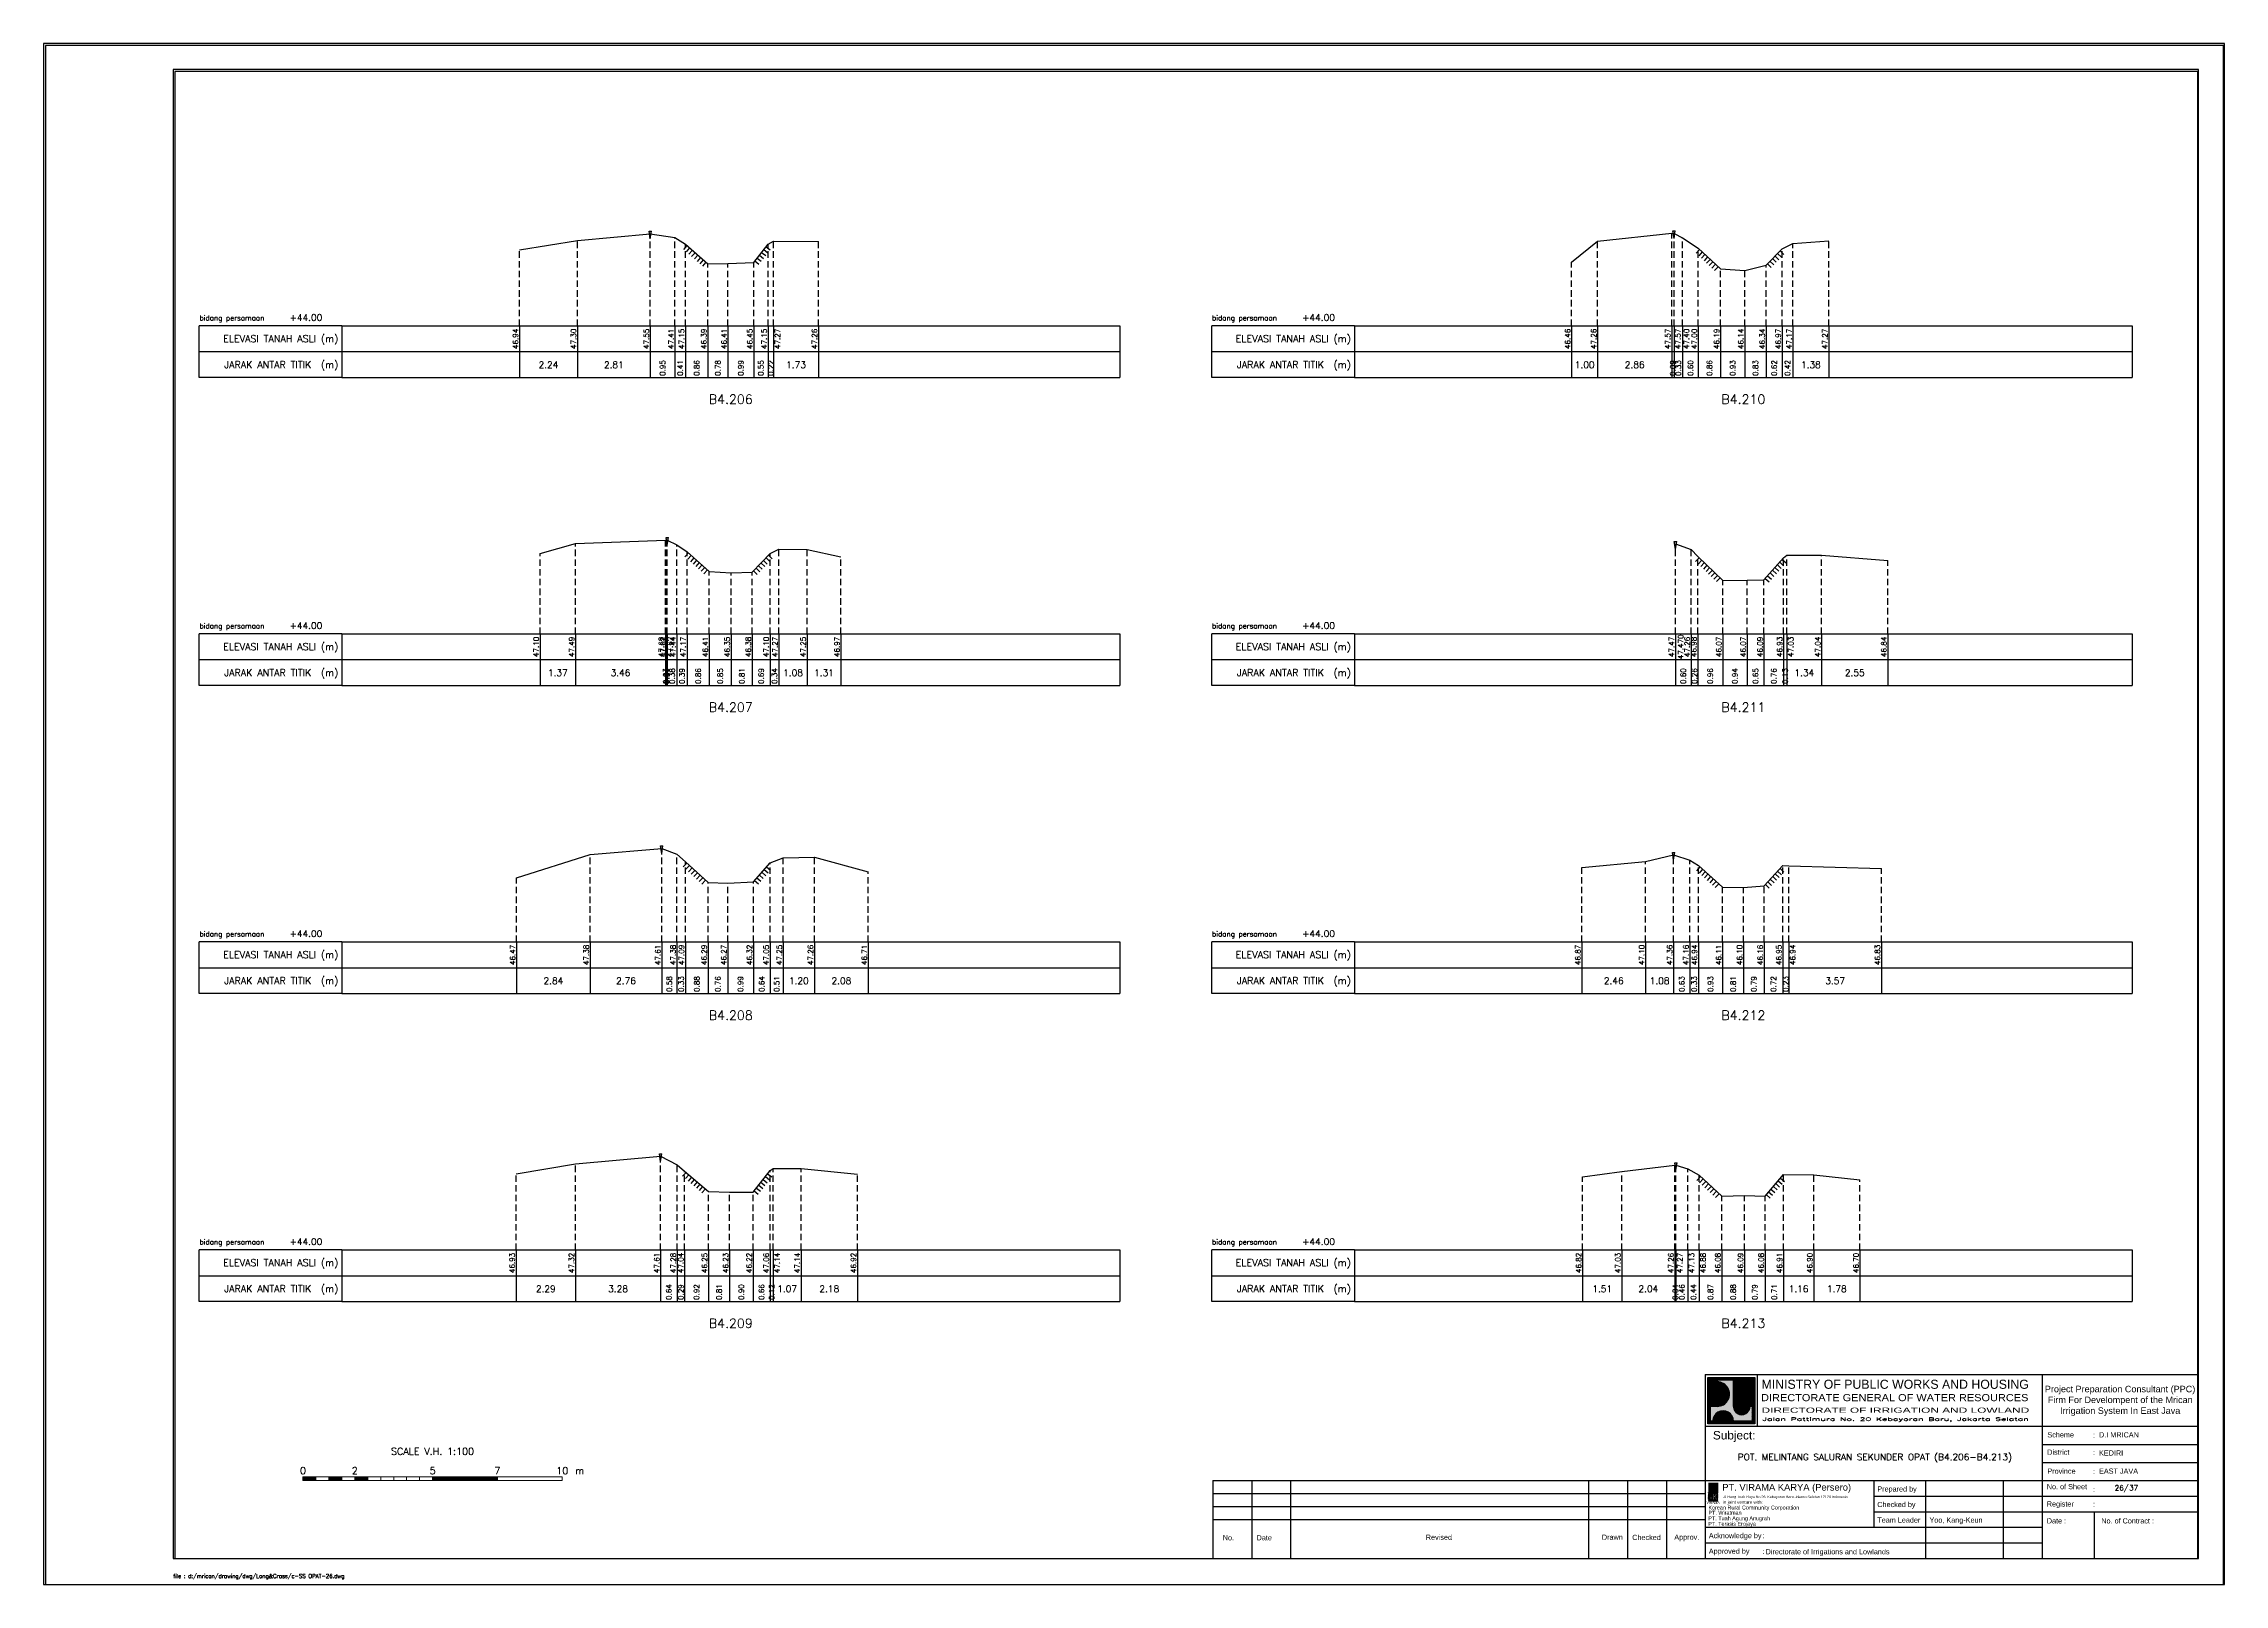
# Model space of a CAD drawing. Header units: inches. Extents: x -11 to 3175, y -842 to -783.
# Drawn here: x 2145 to 2229.1, y -842 to -782.6 of the extents above; entities that cross this region are included whole.
import ezdxf
from ezdxf.enums import TextEntityAlignment as Align

# ---------------------------------------------------------------- set-up
doc = ezdxf.new("R2010")
doc.units = ezdxf.units.IN
doc.header["$MEASUREMENT"] = 0
doc.linetypes.add('DASHED2', pattern=[0.375, 0.25, -0.125])
doc.layers.add('KOP', color=7, linetype='Continuous')
doc.layers.add('pelengkap', color=7, linetype='Continuous')
doc.styles.add('ARIAL', font='arial.ttf')
doc.styles.add('battang01', font='arial.ttf')
doc.styles.add('L100', font='simplex.shx', dxfattribs={"height": 0.254})
doc.styles.add('L140', font='simplex.shx', dxfattribs={"height": 0.356})
doc.styles.add('L60', font='simplex.shx', dxfattribs={"height": 0.152})
doc.styles.add('L80', font='simplex.shx', dxfattribs={"height": 0.203})
doc.styles.add('ROMANS-N', font='ROMANS.SHX', dxfattribs={"width": 0.8})
doc.styles.add('SONDU', font='arial.ttf')
doc.styles.get("Standard").update_dxf_attribs({"font": 'simplex.shx'})
doc.styles.add('STYLE1', font='arial.ttf', dxfattribs={"height": 0.2})
pattern_1 = [(45, (0, 0), (-0.08838834764831843, 0.08838834764831845), [])]

# ---------------------------------------------------------------- blocks, each defined once
blk = doc.blocks.new('kop')
at = {"layer": 'KOP'}
h = blk.add_hatch(color=3, dxfattribs=at)
h.paths.add_polyline_path([(609.8653532927285, 69.7965174242664), (591.8076082223538, 69.7965174242664), (591.8076082223538, 51.90947071793616), (609.8653532927285, 51.90947071793616)])
h.paths.add_polyline_path([(592.1020534932645, 52.24844148547069), (592.1020534932645, 69.50460869670152), (609.5341911203627, 69.50460869670152), (609.5341911203627, 52.24844148547069)], flags=16)
edge = h.paths.add_edge_path(flags=0)
edge.add_line((608.873529834174, 52.90910277674104), (601.6712012034158, 52.90910277674104))
edge.add_ellipse((597.6820295724688, 52.91975268540099), major_axis=(2.820780363398898, 2.820780363398898), ratio=0.9999999999999934, start_angle=314.8470375744171, end_angle=495.1529624255826)
edge.add_line((593.6928579415221, 52.90910277674104), (592.7627147794652, 52.90910277674104))
edge.add_line((592.7627147794651, 52.90910277674104), (592.7627147794651, 58.62619728620361))
edge.add_line((592.7627147794651, 58.62619728620368), (595.428986556629, 58.62619728620368))
edge.add_ellipse((595.4289865566291, 63.36824099147847), major_axis=(-3.353131261170752, 3.353131261170752), ratio=0.9999999999999983, start_angle=134.9999999999999, end_angle=314.9999999999999)
edge.add_line((595.4289865566291, 68.11028469675327), (595.4289865566291, 68.84394741944757))
edge.add_line((595.4289865566291, 68.84394741944752), (601.6547436091821, 68.84394741944752))
edge.add_line((601.6547436091821, 68.84394741944752), (601.6547436091821, 58.59413430307072))
edge.add_ellipse((604.8563547331537, 58.62619728605213), major_axis=(2.263994459030571, 2.263994459030571), ratio=0.9999999999991376, start_angle=135.5737774266452, end_angle=315.0000000026869)
edge.add_line((608.0581264027169, 58.62619728620368), (608.873529834174, 58.62619728620368))
edge.add_line((608.873529834174, 58.62619728620368), (608.873529834174, 52.9091027767411))
h = blk.add_hatch(dxfattribs=at)
h.set_pattern_fill('ANSI31', color=21)
h.set_pattern_definition(pattern_1)
h.paths.add_polyline_path([(609.5341911203627, 69.50460869670152), (592.1020534932645, 69.50460869670152), (592.1020534932645, 52.24844148547069), (609.5341911203627, 52.24844148547069)])
edge = h.paths.add_edge_path(flags=16)
edge.add_line((608.0581264038578, 58.62619728331649), (608.873529834174, 58.62619728331649))
edge.add_line((608.873529834174, 58.62619728331649), (608.873529834174, 52.90910277674104))
edge.add_line((608.873529834174, 52.90910277674104), (601.6712012043477, 52.90910277674104))
edge.add_ellipse((597.6820295732255, 52.91975268530538), major_axis=(-2.820780363950464, 2.820780363950464), ratio=0.9999999999999999, start_angle=224.8470375717975, end_angle=405.1529624282025)
edge.add_line((593.6928579421033, 52.90910277674104), (592.7627147794651, 52.90910277674104))
edge.add_line((592.7627147794651, 52.90910277674104), (592.7627147794651, 58.62619728331649))
edge.add_line((592.7627147794651, 58.62619728331649), (595.4289865705781, 58.62619728331649))
edge.add_ellipse((595.4289865571182, 63.3682409894528), major_axis=(-3.353131262124677, 3.353131262124677), ratio=0.9999999999999912, start_angle=134.9999999999997, end_angle=314.9999999999998)
edge.add_line((595.4289865571182, 68.11028469676671), (595.4289865571182, 68.84394741944752))
edge.add_line((595.4289865571182, 68.84394741944752), (601.6547436095548, 68.84394741944752))
edge.add_line((601.6547436095548, 68.84394741944752), (601.6547436095548, 58.5941344047481))
edge.add_ellipse((604.8563547345466, 58.62619728331649), major_axis=(-2.263994459341034, 2.263994459341035), ratio=0.999999999999965, start_angle=45.57377555810933, end_angle=225.000000000001)
h = blk.add_hatch(color=3, dxfattribs=at)
edge = h.paths.add_edge_path()
edge.add_line((601.6547436091821, 68.84394741944752), (595.4289865566291, 68.84394741944752))
edge.add_line((595.4289865566291, 68.84394741944752), (595.4289865566291, 68.11028469675321))
edge.add_ellipse((595.4289865566291, 63.36824099147847), major_axis=(-3.353131261170759, 3.353131261170758), ratio=0.9999999999999979, start_angle=134.9999999999999, end_angle=314.99999999999994, ccw=False)
edge.add_line((595.4289865566291, 58.62619728620368), (592.7627147794652, 58.62619728620368))
edge.add_line((592.7627147794651, 58.62619728620368), (592.7627147794651, 52.9091027767411))
edge.add_line((592.7627147794651, 52.90910277674104), (593.692857941522, 52.90910277674104))
edge.add_ellipse((597.6820295724688, 52.91975268540099), major_axis=(-2.820780363398898, 2.820780363398898), ratio=0.9999999999999934, start_angle=-135.1529624255826, end_angle=45.15296242558293, ccw=False)
edge.add_line((601.6712012034156, 52.90910277674104), (608.8735298341738, 52.90910277674104))
edge.add_line((608.873529834174, 52.90910277674104), (608.873529834174, 58.62619728620361))
edge.add_line((608.873529834174, 58.62619728620368), (608.0581264027169, 58.62619728620368))
edge.add_ellipse((604.856354733136, 58.62619728987087), major_axis=(2.263994459042317, 2.263994459042318), ratio=0.9999999999997576, start_angle=134.426222510409, end_angle=314.999999934367, ccw=False)
edge.add_line((601.6547436091821, 58.65826027636805), (601.6547436091821, 68.8439474194476))
h = blk.add_hatch(dxfattribs=at)
h.set_pattern_fill('ANSI31', color=41)
h.set_pattern_definition(pattern_1)
h.paths.add_polyline_path([(595.5939701222399, 25.44229578518152), (591.9923714647559, 25.44229578518152), (591.9923714647559, 22.12011222587194), (595.5939701222399, 22.12011222587194)])
h.paths.add_polyline_path([(594.8290399212113, 23.80107538915849), (595.486404190889, 22.50553331270966), (594.9518442189607, 22.50553331270966), (594.3704352444638, 23.59173922572727), (594.3704352444638, 22.50553331270966), (593.8526512319377, 22.50553331270966), (593.8526512319377, 24.7253559070662), (593.2416323709347, 22.50553331270966), (592.8436656118323, 22.50553331270966), (592.1206616099082, 25.0450254569166), (592.6728596590955, 25.0450254569166), (593.0257276515837, 23.53939475651638), (593.4088768836065, 25.0450254569166), (594.3704352444638, 25.0450254569166), (594.3704352444638, 23.99209855350495), (594.8904903176194, 25.0450254569166), (595.4627761213299, 25.0450254569166)], flags=16)
at = {"color": 2}
blk.add_lwpolyline([(-49.29008735655361, -9.987386569675465), (790.6905617838997, -9.987386569675465), (790.6905617838997, 583.2926438577114), (-49.29008735655361, 583.2926438577114)], close=True, dxfattribs=at)
at = {"color": 6}
blk.add_lwpolyline([(0.6493091440684111, 0.0004927304488262507), (780.7026824837753, 0.0004927304488262507), (780.7026824837753, 573.3047645575871), (0.6493091440684111, 573.3047645575871)], close=True, dxfattribs=at)
at = {"layer": 'KOP', "color": 5}
for p, q in [((590.8030303217506, 70.96299432783698), (590.8030303217506, 29.98464833497903)), ((590.8030303217506, 70.96299432783698), (780.7026824837753, 70.96299432783698)), ((400.9033781597261, 29.98464833497903), (400.9033781597261, 0.0004927304488262507)), ((400.9033781597261, 29.98464833497903), (590.8030303217506, 29.98464833497903)), ((590.8030303217506, 29.98464833497903), (590.8030303217506, 0.0004927304488262507))]:
    blk.add_line(p, q, dxfattribs=at)
at = {"layer": 'KOP', "color": 3}
for p, q in [((591.8076082223538, 69.7965174242664), (609.8653532927285, 69.7965174242664)), ((591.8076082223538, 51.90947071793616), (591.8076082223538, 69.7965174242664)), ((592.1020534932645, 69.50460869670152), (609.5341911203627, 69.50460869670152)), ((592.1020534932645, 52.24844148547069), (592.1020534932645, 69.50460869670152)), ((595.4289865571182, 68.84394741502373), (595.4289865571182, 68.1102846954029)), ((595.4289865566291, 68.84394741944752), (601.6547436091821, 68.84394741944752)), ((601.6547436095548, 58.59413430414176), (601.6547436095548, 68.84394741502373)), ((609.5341911203627, 69.50460869670152), (609.5341911203627, 52.24844148547069)), ((609.8653532927285, 69.7965174242664), (609.8653532927285, 51.90947071793616)), ((609.8653532927285, 51.90947071793616), (591.8076082223538, 51.90947071793616)), ((609.5341911203627, 52.24844148547069), (592.1020534932645, 52.24844148547069)), ((592.7627147794651, 52.90910277674104), (592.7627147794651, 58.62619728620368)), ((595.4289865571182, 58.62619728331649), (592.7627147799426, 58.62619728331649)), ((593.6928579415221, 52.90910277674104), (592.7627147794651, 52.90910277674104)), ((608.873529834174, 52.90910277674104), (601.6712012034156, 52.90910277674104)), ((608.8735298352565, 58.62619728331649), (608.0581264038578, 58.62619728331649)), ((608.873529834174, 58.62619728620368), (608.873529834174, 52.90910277674104)), ((720.7343712747147, 43.97725428375983), (780.7026824837753, 43.97725428375983)), ((720.7343712747147, 36.98095130936949), (780.7026824837753, 36.98095130936949)), ((415.895455961991, 29.98464833497903), (415.895455961991, 0.0004927304488262507)), ((430.8875337642562, 29.98464833497903), (430.8875337642562, 0.0004927304488262507)), ((545.8267969149554, 29.98464833497903), (545.8267969149554, 0.0004927304488262507)), ((560.8188747172203, 29.98464833497903), (560.8188747172203, 0.0004927304488262507)), ((575.8109525194855, 29.98464833497903), (575.8109525194855, 0.0004927304488262507)), ((655.7687007982327, 29.98464833497903), (655.7687007982327, 11.99415497226093)), ((675.7581378679197, 29.98464833497903), (675.7581378679197, 0.0004927304488262507)), ((705.7422934724498, 29.98464833497903), (705.7422934724498, 0.0004927304488262507)), ((400.9033781597261, 24.98728906755738), (590.8030303217506, 24.98728906755738)), ((400.9033781597261, 19.98992980013563), (590.8030303217506, 19.98992980013563)), ((655.7687007982327, 23.98781721407303), (720.7343712747147, 23.98781721407303)), ((655.7687007982327, 17.99098609316704), (720.7343712747147, 17.99098609316704)), ((720.7343712747147, 23.98781721407303), (780.7026824837753, 23.98781721407303)), ((720.7343712747147, 17.99098609316704), (780.7026824837753, 17.99098609316704)), ((740.7238083444017, 17.99098609316704), (740.7238083444017, 0.0004927304488262507)), ((400.9033781597261, 14.99257053271398), (590.8030303217506, 14.99257053271398)), ((590.8030303217506, 5.997323851354935), (720.7343712747147, 5.997323851354935))]:
    blk.add_line(p, q, dxfattribs=at)
at = {"layer": 'KOP', "color": 4}
for p, q in [((610.7924673914374, 70.96299432783698), (610.7924673914374, 50.97355725815018)), ((720.7343712747147, 70.96299432783698), (720.7343712747147, 0.0004927304488262507)), ((590.8030303217506, 50.97355725815018), (720.7343712747147, 50.97355725815018)), ((720.7343712747147, 50.97355725815018), (780.7026824837753, 50.97355725815018)), ((590.8030303217506, 29.98464833497903), (720.7343712747147, 29.98464833497903)), ((720.7343712747147, 29.98464833497903), (780.7026824837753, 29.98464833497903)), ((590.8030303217506, 11.99415497226093), (720.7343712747147, 11.99415497226093))]:
    blk.add_line(p, q, dxfattribs=at)
at = {"layer": 'KOP', "color": 41}
blk.add_line((595.5939701222399, 22.12011222587194), (591.9923714647559, 22.12011222587194), dxfattribs=at)
for points in [[(591.9923714647559, 25.44229578518152), (595.5939701222399, 25.44229578518152)], [(592.2042302093139, 25.44229578518152), (592.4160889538717, 25.44229578518152)], [(592.6279476984296, 25.44229578518152), (592.8398064429874, 25.44229578518152)], [(593.0516651875452, 25.44229578518152), (593.2635239321031, 25.44229578518152)], [(593.475382676661, 25.44229578518152), (593.6872414212188, 25.44229578518152)], [(593.8991001657766, 25.44229578518152), (594.1109589103345, 25.44229578518152)], [(594.3228176548924, 25.44229578518152), (594.5346763994503, 25.44229578518152)], [(594.7465351440081, 25.44229578518152), (594.958393888566, 25.44229578518152)], [(595.1702526331238, 25.44229578518152), (595.3821113776818, 25.44229578518152)], [(592.1206616099082, 25.0450254569166), (592.6728596590955, 25.0450254569166)], [(592.1206616099082, 25.0450254569166), (592.8436656118323, 22.50553331270964)], [(592.6728596590955, 25.04502545691657), (593.0257276515837, 23.53939475651638), (593.4088768836065, 25.04502545691663)], [(592.8436656118323, 22.50553331270966), (593.2416323709347, 22.50553331270966)], [(593.2416323709347, 22.50553331270964), (593.8526512319377, 24.7253559070662)], [(593.4088768836065, 25.0450254569166), (594.3704352444638, 25.0450254569166)], [(593.8526512319377, 22.50553331270966), (593.8526512319377, 24.7253559070662)], [(593.8526512319377, 22.50553331270966), (594.3704352444638, 22.50553331270966)], [(594.3704352444638, 25.0450254569166), (594.3704352444638, 23.99209855350495)], [(594.3704352444638, 23.99209855350495), (594.8904903176194, 25.04502545691664)], [(594.9518442189607, 22.50553331270961), (594.3704352444638, 23.59173922572727)], [(594.3704352444638, 23.59173922572727), (594.3704352444638, 22.50553331270966)], [(594.8290399212113, 23.80107538915849), (595.4627761213299, 25.04502545691658)], [(594.8290399212113, 23.80107538915849), (595.486404190889, 22.50553331270966)], [(594.8904903176194, 25.0450254569166), (595.4627761213299, 25.0450254569166)], [(594.9518442189607, 22.50553331270966), (595.486404190889, 22.50553331270966)]]:
    blk.add_lwpolyline(points, dxfattribs=at)
at = {"layer": 'KOP', "color": 42}
for points in [[(592.1962927759001, 29.11418325926331), (592.1962927759001, 25.44229578518152)], [(592.5354066955362, 29.11418325926331), (592.5354066955362, 25.44229578518152)], [(592.9591241846518, 29.11418325926331), (592.9591241846518, 25.44229578518152)], [(593.3828416737675, 29.11418325926331), (593.3828416737675, 25.44229578518152)], [(593.8065591628832, 29.11418325926331), (593.8065591628832, 25.44229578518152)], [(594.2302766519989, 29.11418325926331), (594.2302766519989, 25.44229578518152)], [(594.6539941411147, 29.11418325926331), (594.6539941411147, 25.44229578518152)], [(595.0777116302304, 29.11418325926331), (595.0777116302304, 25.44229578518152)], [(595.5014291193462, 29.11418325926331), (595.5014291193462, 25.44229578518152)]]:
    blk.add_lwpolyline(points, dxfattribs=at)
at = {"layer": 'KOP', "color": 3}
for centre, major_axis, ratio, start_param, end_param in [((595.4289865571182, 63.3682409894528), (-3.353131262124677, 3.353131262124677), 0.9999999999999912, 2.35619449019234, 5.497787143782134), ((597.6820295732255, 52.91975268530538), (-2.820780363950464, 2.820780363950464), 0.9999999999999998, 3.924321118983262, 7.071253168581014), ((604.8563547345466, 58.62619728331649), (-2.263994459341034, 2.263994459341035), 0.9999999999999651, 0.7853981633974656, 3.926990816987259)]:
    blk.add_ellipse(centre, major_axis=major_axis, ratio=ratio, start_param=start_param, end_param=end_param, dxfattribs=at)
at = {"layer": 'KOP', "color": 5, "style": 'SONDU'}
for s, height, width, p, p2 in [('MINISTRY OF PUBLIC WORKS AND HOUSING', 3.49815148719519, 0.9710490151369037, (612.4932982688147, 65.39724920043633), (715.583635835389, 65.39724920043633)), ('DIRECTORATE GENERAL OF WATER RESOURCES', 2.748547597081934, 1.100714376561997, (612.3259886324004, 60.61804978528377), (715.4154333181652, 60.61804978528377)), ('DIRECTORATE OF IRRIGATION AND LOWLAND', 1.99894370696868, 1.63875262601232, (612.5247331509995, 56.15346481889102), (715.7518429621628, 56.15346481889102))]:
    blk.add_text(s, height=height, dxfattribs=dict(at, width=width)).set_placement(p, p2, align=Align.FIT)
at = {"layer": 'KOP', "color": 3, "style": 'ROMANS-N', "width": 1.832260783358812}
blk.add_text('Jalan Pattimura No. 20 Kebayoran Baru, Jakarta Selatan', height=1.249339816855425, dxfattribs=at).set_placement((612.7914110984061, 53.0739527913797), (715.583635835389, 53.0739527913797), align=Align.FIT)
at = {"layer": 'KOP', "color": 5, "style": 'ARIAL'}
blk.add_text('Subject:', height=3.252150442789123, dxfattribs=at).set_placement((593.7538629287924, 45.86653647040268))
at = {"layer": 'KOP', "color": 3}
for s, height, style, p in [('Scheme', 1.99894370696868, 'battang01', (722.7467307064071, 46.65722556886666)), ('District', 1.99894370696868, 'battang01', (722.6754973804648, 39.96707763894264)), (':', 1.99894370696868, 'battang01', (740.368327375754, 46.56012324452533)), ('D.I MRICAN', 1.99894370696868, 'battang01', (742.6585068305885, 46.65722556886666)), ('Province', 1.99894370696868, 'battang01', (722.7467307064071, 32.66461962008597)), (':', 1.99894370696868, 'battang01', (740.368327375754, 32.56751729574452)), (':', 1.99894370696868, 'battang01', (740.382074427338, 39.86997531646293)), ('KEDIRI', 1.99894370696868, 'battang01', (742.6585068305885, 39.66092259447632)), ('EAST JAVA', 1.99894370696868, 'battang01', (742.6585068305885, 32.66461962008597)), ('Prepared by', 1.99894370696868, 'battang01', (657.1430811109453, 25.78808395849862)), ('No. of Sheet ', 1.99894370696868, 'battang01', (722.520620818671, 26.67669459981798)), (':', 1.99894370696868, 'battang01', (740.3764858407951, 25.61838168175072)), ('in joint venture with:', 1.249339816855425, 'SONDU', (597.5578460284455, 21.07202452231022)), ('Checked by', 1.99894370696868, 'battang01', (657.1430811109453, 19.79125283759251)), ('Register', 1.99894370696868, 'battang01', (722.520620818671, 20.01807698302375)), (':', 1.99894370696868, 'battang01', (740.3598310849088, 19.92097465868241)), ('No.', 2, 'STYLE1', (404.7326663119579, 6.989602865739329)), ('Date', 2, 'STYLE1', (417.7761580577991, 6.989602865739329)), ('Revised', 2, 'STYLE1', (483.0371936477145, 7.169341252978228)), ('Drawn', 2, 'STYLE1', (550.9231662973559, 7.182965166626985)), ('Checked', 2, 'STYLE1', (562.6224972631348, 7.108401592637279)), ('Approv.', 2, 'STYLE1', (578.86250988613, 7.205550314016108)), ('Acknowledge by', 1.99894370696868, 'battang01', (592.1774106344633, 7.797590595780406)), (':', 1.99894370696868, 'battang01', (612.7647815001492, 7.813086169812294)), ('Team Leader', 1.99894370696868, 'battang01', (657.1430811109453, 13.79442171668651)), ('Yoo, Kang-Keun', 1.99894370696868, 'battang01', (677.261691985017, 13.79442171668651)), ('Date :', 1.99894370696868, 'battang01', (722.520620818671, 13.48542904786333)), ('No. of Contract :', 1.99894370696868, 'battang01', (743.5203251274443, 13.48542904786333)), ('Approved by', 1.99894370696868, 'battang01', (592.1774106344633, 1.800759474874411)), (':', 1.99894370696868, 'battang01', (612.8062382028575, 1.771932832116903)), ('Directorate of Irrigations and Lowlands', 1.99894370696868, 'battang01', (614.0846811434608, 1.594699671224788))]:
    blk.add_text(s, height=height, dxfattribs=dict(at, style=style)).set_placement(p)
at = {"layer": 'KOP', "color": 6, "style": 'SONDU'}
blk.add_text('PT. VIRAMA KARYA (Persero)', height=2.580944750812598, dxfattribs=at).set_placement((597.3630730504415, 26.14584984606049))
at = {"layer": 'KOP', "color": 42, "style": 'SONDU'}
blk.add_text('VIRAMA', height=0.9417941134961573, dxfattribs=at).set_placement((591.2959839900191, 21.03873930941651))
at = {"layer": 'KOP', "color": 4, "style": 'SONDU'}
for s, p in [('Korean Rural Community Corporation', (592.0172325651579, 18.85809622764893)), ('PT. Wiratman', (592.0172325651579, 16.86431729777243)), ('PT. Terasis Erojaya', (591.9444979581187, 12.58833032325808)), ('PT. Tuah Agung Anugrah', (591.9984246368545, 14.73155498450907))]:
    blk.add_text(s, height=1.49920778022651, dxfattribs=at).set_placement(p)
at = {"layer": 'KOP', "color": 3, "insert": (719.8583502723425, 60.76950394133539), "char_height": 2.49867963371085, "width": 61.43936713392102, "attachment_point": 4, "style": 'SONDU'}
blk.add_mtext('\\pi1.9124;Project Preparation Consultant (PPC)\\P\\pi3.0493;Firm For Develompent of the Mrican \\P\\pi7.7731;Irrigation System In East Java', dxfattribs=at)
at = {"layer": 'KOP', "color": 2, "insert": (597.5716775050441, 24.25098294227902), "char_height": 0.9994718534843399, "width": 48.71807324837515, "attachment_point": 1, "style": 'SONDU'}
blk.add_mtext('Jl. Hang Tuah Raya No.26, Kebayoran Baru Jakarta Selatan 12120 Indonesia', dxfattribs=at)
blk = doc.blocks.new('*X6')
at = {"color": 0}
for p, q in [((20000, 6250), (25000, 6250)), ((20000, 6200), (25000, 6200)), ((20000, 6150), (25000, 6150)), ((20000, 6100), (25000, 6100)), ((20000, 6050), (25000, 6050))]:
    blk.add_line(p, q, dxfattribs=at)
blk = doc.blocks.new('*X5')
at = {"color": 0}
for p, q in [((14000, 6250), (15000, 6250)), ((14000, 6200), (15000, 6200)), ((14000, 6150), (15000, 6150)), ((14000, 6100), (15000, 6100)), ((14000, 6050), (15000, 6050))]:
    blk.add_line(p, q, dxfattribs=at)
blk = doc.blocks.new('*X3')
at = {"color": 0}
for p, q in [((10000, 6250), (11000, 6250)), ((10000, 6200), (11000, 6200)), ((10000, 6150), (11000, 6150)), ((10000, 6100), (11000, 6100)), ((10000, 6050), (11000, 6050))]:
    blk.add_line(p, q, dxfattribs=at)
blk = doc.blocks.new('*X4')
at = {"color": 0}
for p, q in [((12000, 6250), (13000, 6250)), ((12000, 6200), (13000, 6200)), ((12000, 6150), (13000, 6150)), ((12000, 6100), (13000, 6100)), ((12000, 6050), (13000, 6050))]:
    blk.add_line(p, q, dxfattribs=at)
blk = doc.blocks.new('c100')
at = {"color": 2}
blk.add_lwpolyline([(-5, -1), (79.10000000000002, -1), (79.10000000000002, 58.4), (-5, 58.4)], close=True, dxfattribs=at)
at = {"color": 6}
blk.add_lwpolyline([(0, 0), (78.10000000000002, 0), (78.10000000000002, 57.4), (3.516176065587739e-15, 57.4)], close=True, dxfattribs=at)
at = {"color": 3, "lineweight": 0}
for points in [[(5, 3), (5.5, 3), (5.5, 3.15), (5, 3.15)], [(5.5, 3), (6, 3), (6, 3.15), (5.5, 3.15)], [(6, 3), (6.5, 3), (6.5, 3.15), (6, 3.15)], [(6.5, 3), (7, 3), (7, 3.15), (6.5, 3.15)], [(7, 3), (7.5, 3), (7.5, 3.15), (7, 3.15)], [(7.5, 3), (8, 3), (8, 3.15), (7.5, 3.15)], [(8, 3), (8.5, 3), (8.5, 3.15), (8, 3.15)], [(8.5, 3), (9, 3), (9, 3.15), (8.5, 3.15)], [(9, 3), (9.5, 3), (9.5, 3.15), (9, 3.15)], [(9.5, 3), (10, 3), (10, 3.15), (9.5, 3.15)], [(10, 3), (12.5, 3), (12.5, 3.15), (10, 3.15)], [(12.5, 3), (15, 3), (15, 3.15), (12.5, 3.15)]]:
    blk.add_lwpolyline(points, close=True, dxfattribs=at)
at = {"color": 1, "lineweight": 0, "xscale": 0.0005, "yscale": 0.0005, "zscale": 0.0005}
for name in ['*X3', '*X4', '*X5', '*X6']:
    blk.add_blockref(name, (0, 0), dxfattribs=at)
at = {"color": 3}
for s, p in [('SCALE V.H. 1:100', (10, 4)), ('0', (5, 3.25)), ('2', (7, 3.25)), ('5', (10, 3.25)), ('7', (12.5, 3.25)), ('10', (15, 3.25))]:
    blk.add_text(s, height=0.27, dxfattribs=at).set_placement(p, align=Align.CENTER)
blk.add_text('m', height=0.27, dxfattribs=at).set_placement((15.5, 3.25))
blk = doc.blocks.new('das2')
at = {"color": 5, "linetype": 'Continuous'}
for q in [(0, 1), (17.75, 0.9999999999999973)]:
    blk.add_line((2.75, 1), q, dxfattribs=at)
at = {"color": 3, "linetype": 'Continuous'}
for p, q in [((2.75, 1), (2.75, 0)), ((17.75, 0.9999999999999973), (17.75, -2.664535259100376e-15)), ((0, 0.5000000000000004), (17.75, 0.4999999999999973)), ((2.75, 0), (0, 0)), ((2.75, 0), (17.75, -2.664535259100376e-15))]:
    blk.add_line(p, q, dxfattribs=at)
blk.add_lwpolyline([(0, 0), (0, 1)], dxfattribs=at)
blk.add_text('bidang persamaan', height=0.1, dxfattribs=at).set_placement((0.005000000000000004, 1.100000000000001))
at = {"color": 5, "linetype": 'Continuous'}
for s, p in [('ELEVASI TANAH ASLI (m)', (2.683279515513197, 0.6825000000000001)), ('JARAK ANTAR TITIK  (m)', (2.683279515513197, 0.1825000000000001))]:
    blk.add_text(s, height=0.135, dxfattribs=at).set_placement(p, align=Align.RIGHT)
blk = doc.blocks.new('gbrpatok')
at = {"color": 2, "linetype": 'Continuous'}
for p, q in [((-0.0004517254713327645, 0.0009574234873781506), (0.0004517254713327645, 0.0009574234873781506)), ((0, -0.001962284437723838), (-0.0004517254713327645, 0.0009574234873781506)), ((0, -0.001962284437723838), (0.0004517254713327645, 0.0009574234873781506))]:
    blk.add_line(p, q, dxfattribs=at)

msp = doc.modelspace()

# ---------------------------------------------------------------- linework, layer by layer
at = {"color": 2, "linetype": 'Continuous', "lineweight": -3}
for p, q in [((2163.351373979352, -790.5460105389935), (2165.588456393351, -790.1860105389935)), ((2165.588456393351, -790.1860105389935), (2168.395960979351, -789.9290105389936)), ((2168.395960979351, -789.9290105389936), (2169.347505513351, -790.0750105389935)), ((2169.347505513351, -790.0750105389935), (2169.754628341351, -790.3360105389936)), ((2169.754628341351, -790.3360105389936), (2170.614302702351, -791.0910105389936)), ((2172.384919364351, -791.0320105389935), (2172.937988940351, -790.3330105389936)), ((2172.937988940351, -790.3330105389936), (2173.153508772351, -790.2170105389936)), ((2173.153508772351, -790.2170105389936), (2174.881373610352, -790.2240105389935)), ((2203.926815495911, -791.0222668105566), (2204.930051429911, -790.2182668105567)), ((2204.930051429911, -790.2182668105567), (2207.785800386911, -789.9122668105566)), ((2207.785800386911, -789.9122668105566), (2207.878374681911, -789.9142668105567)), ((2207.878374681911, -789.9142668105567), (2208.206145943911, -790.0852668105566)), ((2208.206145943911, -790.0852668105566), (2208.809656056911, -790.4872668105567)), ((2208.809656056911, -790.4872668105567), (2209.670097874911, -791.2882668105567)), ((2211.429124039911, -791.1382668105566), (2212.046599723911, -790.5132668105566)), ((2212.046599723911, -790.5132668105566), (2212.463739443911, -790.3092668105567)), ((2212.463739443911, -790.3092668105567), (2213.845823717911, -790.2082668105567)), ((2170.614302702351, -791.0910105389936), (2171.392082638351, -791.0740105389935)), ((2171.392082638351, -791.0740105389935), (2172.384919364351, -791.0320105389935)), ((2209.670097874911, -791.2882668105567), (2210.602254267911, -791.3402668105566)), ((2210.602254267911, -791.3402668105566), (2211.429124039911, -791.1382668105566)), ((2164.143974364738, -802.2563973170451), (2165.514739303739, -801.8673973170451)), ((2165.514739303739, -801.8673973170451), (2168.978062187738, -801.7423973170451)), ((2168.978062187738, -801.7423973170451), (2169.012443066738, -801.7423973170451)), ((2169.012443066738, -801.7423973170451), (2169.048581688739, -801.7413973170451)), ((2169.048581688739, -801.7413973170451), (2169.424135945739, -801.9223973170451)), ((2169.424135945739, -801.9223973170451), (2169.813866602738, -802.190397317045)), ((2169.813866602738, -802.190397317045), (2170.670260140739, -802.9513973170451)), ((2172.328961696739, -802.9803973170451), (2173.014666533738, -802.2603973170451)), ((2173.014666533738, -802.2603973170451), (2173.357835104739, -802.090397317045)), ((2173.357835104739, -802.090397317045), (2174.440398172739, -802.1053973170451)), ((2174.440398172739, -802.1053973170451), (2175.748216603738, -802.383397317045)), ((2207.932487778908, -801.8872988808815), (2208.533334680908, -802.1022988808816)), ((2208.533334680908, -802.1022988808816), (2208.790896189908, -802.3752988808816)), ((2170.670260140739, -802.9513973170451), (2171.516298244739, -803.0053973170451)), ((2171.516298244739, -803.0053973170451), (2172.328961696739, -802.9803973170451)), ((2208.790896189908, -802.3752988808816), (2209.754381848908, -803.2922988808816)), ((2211.344840046908, -803.2682988808815), (2212.101906083908, -802.4282988808816)), ((2212.101906083908, -802.4282988808816), (2212.229013118908, -802.3272988808816)), ((2212.229013118908, -802.3272988808816), (2213.569157894908, -802.3182988808816)), ((2213.569157894908, -802.3182988808816), (2216.121761983908, -802.5212988808815)), ((2209.754381848908, -803.2922988808816), (2210.694172228908, -803.2842988808816)), ((2210.694172228908, -803.2842988808816), (2211.344840046908, -803.2682988808815)), ((2163.239657174464, -814.7662733820744), (2166.078646972464, -813.8562733820744)), ((2166.078646972464, -813.8562733820744), (2168.839462975464, -813.6252733820744)), ((2168.839462975464, -813.6252733820744), (2169.422799927464, -813.8542733820743)), ((2169.422799927464, -813.8542733820743), (2169.751412535464, -814.1422733820743)), ((2173.012645214464, -814.1852733820743), (2173.524445899464, -813.9872733820744)), ((2173.524445899464, -813.9872733820744), (2174.726496183464, -813.9702733820743)), ((2174.726496183464, -813.9702733820743), (2176.803213473464, -814.5232733820744)), ((2206.778287656689, -814.1332557486954), (2207.859709714689, -813.8742557486955)), ((2207.859709714689, -813.8742557486955), (2208.487685828689, -814.0742557486955)), ((2208.487685828689, -814.0742557486955), (2208.818250793689, -814.2892557486955)), ((2169.751412535464, -814.1422733820743), (2170.626678127464, -814.9462733820744)), ((2171.381986328464, -814.9642733820743), (2172.372543783464, -814.9162733820743)), ((2172.372543783464, -814.9162733820743), (2173.012645214464, -814.1852733820743)), ((2204.32138315469, -814.3612557486955), (2206.778287656689, -814.1332557486954)), ((2208.818250793689, -814.2892557486955), (2209.747938779689, -815.1252557486955)), ((2211.351283141689, -815.0722557486955), (2212.071789960689, -814.2862557486955)), ((2212.071789960689, -814.2862557486955), (2212.30373682969, -814.2972557486955)), ((2212.30373682969, -814.2972557486955), (2215.87524319669, -814.4022557486954)), ((2170.626678127464, -814.9462733820744), (2171.381986328464, -814.9642733820743)), ((2209.747938779689, -815.1252557486955), (2210.55719483969, -815.1322557486955)), ((2210.55719483969, -815.1322557486955), (2211.351283141689, -815.0722557486955)), ((2163.221814055104, -826.1732475999823), (2165.511405261104, -825.7892475999823)), ((2165.511405261104, -825.7892475999823), (2168.795960178104, -825.4972475999823)), ((2168.795960178104, -825.4972475999823), (2169.431973542104, -825.8242475999823)), ((2169.431973542104, -825.8242475999823), (2169.720754750104, -826.0702475999823)), ((2205.862527444605, -826.0783083403954), (2207.906771731605, -825.8443083403954)), ((2207.906771731605, -825.8443083403954), (2207.948449063605, -825.8383083403954)), ((2207.948449063605, -825.8383083403954), (2208.405672204605, -825.9823083403954)), ((2169.720754750104, -826.0702475999823), (2170.640043961104, -826.8552475999824)), ((2172.359177965104, -826.8842475999824), (2173.017057784104, -826.0492475999823)), ((2173.017057784104, -826.0492475999823), (2173.136692144104, -825.9652475999823)), ((2173.136692144104, -825.9652475999823), (2174.211387769104, -825.9722475999823)), ((2174.211387769104, -825.9722475999823), (2176.387840709104, -826.1852475999823)), ((2204.350798441605, -826.2893083403955), (2205.862527444605, -826.0783083403954)), ((2208.405672204605, -825.9823083403954), (2208.843513307605, -826.2293083403954)), ((2208.843513307605, -826.2293083403954), (2209.713531781605, -827.0303083403954)), ((2211.385690108605, -827.0273083403954), (2212.099614321605, -826.1993083403954)), ((2212.099614321605, -826.1993083403954), (2213.262378306605, -826.2123083403955)), ((2213.262378306605, -826.2123083403955), (2215.044462662605, -826.4083083403955)), ((2170.640043961104, -826.8552475999824), (2171.454710448104, -826.8742475999824)), ((2171.454710448104, -826.8742475999824), (2172.359177965104, -826.8842475999824)), ((2209.713531781605, -827.0303083403954), (2210.594540520605, -827.0133083403954)), ((2210.594540520605, -827.0133083403954), (2211.385690108605, -827.0273083403954))]:
    msp.add_line(p, q, dxfattribs=at)
at = {"color": 1, "linetype": 'DASHED2', "lineweight": -3}
for p, q in [((2165.588456393351, -793.4820105389936), (2165.588456393351, -790.1860105389935)), ((2168.395960979351, -793.4820105389936), (2168.395960979351, -789.9290105389936)), ((2169.347505513351, -793.4820105389936), (2169.347505513351, -790.0750105389935)), ((2169.754628341351, -793.4820105389936), (2169.754628341351, -790.3360105389936)), ((2172.937988940351, -793.4820105389936), (2172.937988940351, -790.3330105389936)), ((2173.153508772351, -793.4820105389936), (2173.153508772351, -790.2170105389936)), ((2174.881373610352, -793.4820105389936), (2174.881373610352, -790.2240105389935)), ((2204.930051429911, -793.4822668105567), (2204.930051429911, -790.2182668105567)), ((2207.785800386911, -793.4822668105567), (2207.785800386911, -789.9122668105566)), ((2207.878374681911, -793.4822668105567), (2207.878374681911, -789.9142668105567)), ((2208.206145943911, -793.4822668105567), (2208.206145943911, -790.0852668105566)), ((2208.809656056911, -793.4822668105567), (2208.809656056911, -790.4872668105567)), ((2212.046599723911, -793.4822668105567), (2212.046599723911, -790.5132668105566)), ((2212.463739443911, -793.4822668105567), (2212.463739443911, -790.3092668105567)), ((2213.845823717911, -793.4822668105567), (2213.845823717911, -790.2082668105567)), ((2163.351373979352, -793.4820105389936), (2163.351373979352, -790.5460105389935)), ((2170.614302702351, -793.4820105389936), (2170.614302702351, -791.0910105389936)), ((2171.392082638351, -793.4820105389936), (2171.392082638351, -791.0740105389935)), ((2172.384919364351, -793.4820105389936), (2172.384919364351, -791.0320105389935)), ((2203.926815495911, -793.4822668105567), (2203.926815495911, -791.0222668105566)), ((2209.670097874911, -793.4822668105567), (2209.670097874911, -791.2882668105567)), ((2210.602254267911, -793.4822668105567), (2210.602254267911, -791.3402668105566)), ((2211.429124039911, -793.4822668105567), (2211.429124039911, -791.1382668105566)), ((2164.143974364738, -805.3573973170451), (2164.143974364738, -802.2563973170451)), ((2165.514739303739, -805.3573973170451), (2165.514739303739, -801.8673973170451)), ((2168.978062187738, -805.3573973170451), (2168.978062187738, -801.7423973170451)), ((2169.012443066738, -805.3573973170451), (2169.012443066738, -801.7423973170451)), ((2169.048581688739, -805.3573973170451), (2169.048581688739, -801.7413973170451)), ((2169.424135945739, -805.3573973170451), (2169.424135945739, -801.9223973170451)), ((2169.813866602738, -805.3573973170451), (2169.813866602738, -802.190397317045)), ((2173.014666533738, -805.3573973170451), (2173.014666533738, -802.2603973170451)), ((2173.357835104739, -805.3573973170451), (2173.357835104739, -802.090397317045)), ((2174.440398172739, -805.3573973170451), (2174.440398172739, -802.1053973170451)), ((2207.932487778908, -805.3572988808816), (2207.932487778908, -801.8872988808815)), ((2208.533334680908, -805.3572988808816), (2208.533334680908, -802.1022988808816)), ((2170.670260140739, -805.3573973170451), (2170.670260140739, -802.9513973170451)), ((2171.516298244739, -805.3573973170451), (2171.516298244739, -803.0053973170451)), ((2172.328961696739, -805.3573973170451), (2172.328961696739, -802.9803973170451)), ((2175.748216603738, -805.3573973170451), (2175.748216603738, -802.383397317045)), ((2208.790896189908, -805.3572988808816), (2208.790896189908, -802.3752988808816)), ((2212.101906083908, -805.3572988808816), (2212.101906083908, -802.4282988808816)), ((2212.229013118908, -805.3572988808816), (2212.229013118908, -802.3272988808816)), ((2213.569157894908, -805.3572988808816), (2213.569157894908, -802.3182988808816)), ((2216.121761983908, -805.3572988808816), (2216.121761983908, -802.5212988808815)), ((2209.754381848908, -805.3572988808816), (2209.754381848908, -803.2922988808816)), ((2210.694172228908, -805.3572988808816), (2210.694172228908, -803.2842988808816)), ((2211.344840046908, -805.3572988808816), (2211.344840046908, -803.2682988808815)), ((2166.078646972464, -817.2322733820744), (2166.078646972464, -813.8562733820744)), ((2168.839462975464, -817.2322733820744), (2168.839462975464, -813.6252733820744)), ((2169.422799927464, -817.2322733820744), (2169.422799927464, -813.8542733820743)), ((2173.524445899464, -817.2322733820744), (2173.524445899464, -813.9872733820744)), ((2174.726496183464, -817.2322733820744), (2174.726496183464, -813.9702733820743)), ((2207.859709714689, -817.2322557486955), (2207.859709714689, -813.8742557486955)), ((2208.487685828689, -817.2322557486955), (2208.487685828689, -814.0742557486955)), ((2163.239657174464, -817.2322733820744), (2163.239657174464, -814.7662733820744)), ((2169.751412535464, -817.2322733820744), (2169.751412535464, -814.1422733820743)), ((2172.372543783464, -817.2322733820744), (2172.372543783464, -814.9162733820743)), ((2173.012645214464, -817.2322733820744), (2173.012645214464, -814.1852733820743)), ((2176.803213473464, -817.2322733820744), (2176.803213473464, -814.5232733820744)), ((2204.32138315469, -817.2322557486955), (2204.32138315469, -814.3612557486955)), ((2206.778287656689, -817.2322557486955), (2206.778287656689, -814.1332557486954)), ((2208.818250793689, -817.2322557486955), (2208.818250793689, -814.2892557486955)), ((2212.071789960689, -817.2322557486955), (2212.071789960689, -814.2862557486955)), ((2212.30373682969, -817.2322557486955), (2212.30373682969, -814.2972557486955)), ((2215.87524319669, -817.2322557486955), (2215.87524319669, -814.4022557486954)), ((2170.626678127464, -817.2322733820744), (2170.626678127464, -814.9462733820744)), ((2171.381986328464, -817.2322733820744), (2171.381986328464, -814.9642733820743)), ((2209.747938779689, -817.2322557486955), (2209.747938779689, -815.1252557486955)), ((2210.55719483969, -817.2322557486955), (2210.55719483969, -815.1322557486955)), ((2211.351283141689, -817.2322557486955), (2211.351283141689, -815.0722557486955)), ((2165.511405261104, -829.1072475999823), (2165.511405261104, -825.7892475999823)), ((2168.795960178104, -829.1072475999823), (2168.795960178104, -825.4972475999823)), ((2169.431973542104, -829.1072475999823), (2169.431973542104, -825.8242475999823)), ((2207.906771731605, -829.1073083403954), (2207.906771731605, -825.8443083403954)), ((2207.948449063605, -829.1073083403954), (2207.948449063605, -825.8383083403954)), ((2163.221814055104, -829.1072475999823), (2163.221814055104, -826.1732475999823)), ((2169.720754750104, -829.1072475999823), (2169.720754750104, -826.0702475999823)), ((2173.017057784104, -829.1072475999823), (2173.017057784104, -826.0492475999823)), ((2173.136692144104, -829.1072475999823), (2173.136692144104, -825.9652475999823)), ((2174.211387769104, -829.1072475999823), (2174.211387769104, -825.9722475999823)), ((2176.387840709104, -829.1072475999823), (2176.387840709104, -826.1852475999823)), ((2204.350798441605, -829.1073083403954), (2204.350798441605, -826.2893083403955)), ((2205.862527444605, -829.1073083403954), (2205.862527444605, -826.0783083403954)), ((2208.405672204605, -829.1073083403954), (2208.405672204605, -825.9823083403954)), ((2208.843513307605, -829.1073083403954), (2208.843513307605, -826.2293083403954)), ((2212.099614321605, -829.1073083403954), (2212.099614321605, -826.1993083403954)), ((2213.262378306605, -829.1073083403954), (2213.262378306605, -826.2123083403955)), ((2215.044462662605, -829.1073083403954), (2215.044462662605, -826.4083083403955)), ((2170.640043961104, -829.1072475999823), (2170.640043961104, -826.8552475999824)), ((2171.454710448104, -829.1072475999823), (2171.454710448104, -826.8742475999824)), ((2172.359177965104, -829.1072475999823), (2172.359177965104, -826.8842475999824)), ((2209.713531781605, -829.1073083403954), (2209.713531781605, -827.0303083403954)), ((2210.594540520605, -829.1073083403954), (2210.594540520605, -827.0133083403954)), ((2211.385690108605, -829.1073083403954), (2211.385690108605, -827.0273083403954))]:
    msp.add_line(p, q, dxfattribs=at)
at = {"color": 1, "linetype": 'Continuous', "lineweight": -3}
for p, q in [((2163.351373979352, -793.4820105389936), (2163.351373979352, -795.4820105389936)), ((2165.588456393351, -793.4820105389936), (2165.588456393351, -795.4820105389936)), ((2168.395960979351, -793.4820105389936), (2168.395960979351, -795.4820105389936)), ((2169.347505513351, -793.4820105389936), (2169.347505513351, -795.4820105389936)), ((2169.754628341351, -793.4820105389936), (2169.754628341351, -795.4820105389936)), ((2170.614302702351, -793.4820105389936), (2170.614302702351, -795.4820105389936)), ((2171.392082638351, -793.4820105389936), (2171.392082638351, -795.4820105389936)), ((2172.384919364351, -793.4820105389936), (2172.384919364351, -795.4820105389936)), ((2172.937988940351, -793.4820105389936), (2172.937988940351, -795.4820105389936)), ((2173.153508772351, -793.4820105389936), (2173.153508772351, -795.4820105389936)), ((2174.881373610352, -793.4820105389936), (2174.881373610352, -795.4820105389936)), ((2203.926815495911, -793.4822668105567), (2203.926815495911, -795.4822668105567)), ((2204.930051429911, -793.4822668105567), (2204.930051429911, -795.4822668105567)), ((2207.785800386911, -793.4822668105567), (2207.785800386911, -795.4822668105567)), ((2207.878374681911, -793.4822668105567), (2207.878374681911, -795.4822668105567)), ((2208.206145943911, -793.4822668105567), (2208.206145943911, -795.4822668105567)), ((2208.809656056911, -793.4822668105567), (2208.809656056911, -795.4822668105567)), ((2209.670097874911, -793.4822668105567), (2209.670097874911, -795.4822668105567)), ((2210.602254267911, -793.4822668105567), (2210.602254267911, -795.4822668105567)), ((2211.429124039911, -793.4822668105567), (2211.429124039911, -795.4822668105567)), ((2212.046599723911, -793.4822668105567), (2212.046599723911, -795.4822668105567)), ((2212.463739443911, -793.4822668105567), (2212.463739443911, -795.4822668105567)), ((2213.845823717911, -793.4822668105567), (2213.845823717911, -795.4822668105567)), ((2164.143974364738, -805.3573973170451), (2164.143974364738, -807.3573973170451)), ((2165.514739303739, -805.3573973170451), (2165.514739303739, -807.3573973170451)), ((2168.978062187738, -805.3573973170451), (2168.978062187738, -807.3573973170451)), ((2169.012443066738, -805.3573973170451), (2169.012443066738, -807.3573973170451)), ((2169.048581688739, -805.3573973170451), (2169.048581688739, -807.3573973170451)), ((2169.424135945739, -805.3573973170451), (2169.424135945739, -807.3573973170451)), ((2169.813866602738, -805.3573973170451), (2169.813866602738, -807.3573973170451)), ((2170.670260140739, -805.3573973170451), (2170.670260140739, -807.3573973170451)), ((2171.516298244739, -805.3573973170451), (2171.516298244739, -807.3573973170451)), ((2172.328961696739, -805.3573973170451), (2172.328961696739, -807.3573973170451)), ((2173.014666533738, -805.3573973170451), (2173.014666533738, -807.3573973170451)), ((2173.357835104739, -805.3573973170451), (2173.357835104739, -807.3573973170451)), ((2174.440398172739, -805.3573973170451), (2174.440398172739, -807.3573973170451)), ((2175.748216603738, -805.3573973170451), (2175.748216603738, -807.3573973170451)), ((2207.932487778908, -805.3572988808816), (2207.932487778908, -807.3572988808816)), ((2208.533334680908, -805.3572988808816), (2208.533334680908, -807.3572988808816)), ((2208.790896189908, -805.3572988808816), (2208.790896189908, -807.3572988808816)), ((2209.754381848908, -805.3572988808816), (2209.754381848908, -807.3572988808816)), ((2210.694172228908, -805.3572988808816), (2210.694172228908, -807.3572988808816)), ((2211.344840046908, -805.3572988808816), (2211.344840046908, -807.3572988808816)), ((2212.101906083908, -805.3572988808816), (2212.101906083908, -807.3572988808816)), ((2212.229013118908, -805.3572988808816), (2212.229013118908, -807.3572988808816)), ((2213.569157894908, -805.3572988808816), (2213.569157894908, -807.3572988808816)), ((2216.121761983908, -805.3572988808816), (2216.121761983908, -807.3572988808816)), ((2163.239657174464, -817.2322733820744), (2163.239657174464, -819.2322733820744)), ((2166.078646972464, -817.2322733820744), (2166.078646972464, -819.2322733820744)), ((2168.839462975464, -817.2322733820744), (2168.839462975464, -819.2322733820744)), ((2169.422799927464, -817.2322733820744), (2169.422799927464, -819.2322733820744)), ((2169.751412535464, -817.2322733820744), (2169.751412535464, -819.2322733820744)), ((2170.626678127464, -817.2322733820744), (2170.626678127464, -819.2322733820744)), ((2171.381986328464, -817.2322733820744), (2171.381986328464, -819.2322733820744)), ((2172.372543783464, -817.2322733820744), (2172.372543783464, -819.2322733820744)), ((2173.012645214464, -817.2322733820744), (2173.012645214464, -819.2322733820744)), ((2173.524445899464, -817.2322733820744), (2173.524445899464, -819.2322733820744)), ((2174.726496183464, -817.2322733820744), (2174.726496183464, -819.2322733820744)), ((2176.803213473464, -817.2322733820744), (2176.803213473464, -819.2322733820744)), ((2204.32138315469, -817.2322557486955), (2204.32138315469, -819.2322557486955)), ((2206.778287656689, -817.2322557486955), (2206.778287656689, -819.2322557486955)), ((2207.859709714689, -817.2322557486955), (2207.859709714689, -819.2322557486955)), ((2208.487685828689, -817.2322557486955), (2208.487685828689, -819.2322557486955)), ((2208.818250793689, -817.2322557486955), (2208.818250793689, -819.2322557486955)), ((2209.747938779689, -817.2322557486955), (2209.747938779689, -819.2322557486955)), ((2210.55719483969, -817.2322557486955), (2210.55719483969, -819.2322557486955)), ((2211.351283141689, -817.2322557486955), (2211.351283141689, -819.2322557486955)), ((2212.071789960689, -817.2322557486955), (2212.071789960689, -819.2322557486955)), ((2212.30373682969, -817.2322557486955), (2212.30373682969, -819.2322557486955)), ((2215.87524319669, -817.2322557486955), (2215.87524319669, -819.2322557486955)), ((2163.221814055104, -829.1072475999823), (2163.221814055104, -831.1072475999823)), ((2165.511405261104, -829.1072475999823), (2165.511405261104, -831.1072475999823)), ((2168.795960178104, -829.1072475999823), (2168.795960178104, -831.1072475999823)), ((2169.431973542104, -829.1072475999823), (2169.431973542104, -831.1072475999823)), ((2169.720754750104, -829.1072475999823), (2169.720754750104, -831.1072475999823)), ((2170.640043961104, -829.1072475999823), (2170.640043961104, -831.1072475999823)), ((2171.454710448104, -829.1072475999823), (2171.454710448104, -831.1072475999823)), ((2172.359177965104, -829.1072475999823), (2172.359177965104, -831.1072475999823)), ((2173.017057784104, -829.1072475999823), (2173.017057784104, -831.1072475999823)), ((2173.136692144104, -829.1072475999823), (2173.136692144104, -831.1072475999823)), ((2174.211387769104, -829.1072475999823), (2174.211387769104, -831.1072475999823)), ((2176.387840709104, -829.1072475999823), (2176.387840709104, -831.1072475999823)), ((2204.350798441605, -829.1073083403954), (2204.350798441605, -831.1073083403954)), ((2205.862527444605, -829.1073083403954), (2205.862527444605, -831.1073083403954)), ((2207.906771731605, -829.1073083403954), (2207.906771731605, -831.1073083403954)), ((2207.948449063605, -829.1073083403954), (2207.948449063605, -831.1073083403954)), ((2208.405672204605, -829.1073083403954), (2208.405672204605, -831.1073083403954)), ((2208.843513307605, -829.1073083403954), (2208.843513307605, -831.1073083403954)), ((2209.713531781605, -829.1073083403954), (2209.713531781605, -831.1073083403954)), ((2210.594540520605, -829.1073083403954), (2210.594540520605, -831.1073083403954)), ((2211.385690108605, -829.1073083403954), (2211.385690108605, -831.1073083403954)), ((2212.099614321605, -829.1073083403954), (2212.099614321605, -831.1073083403954)), ((2213.262378306605, -829.1073083403954), (2213.262378306605, -831.1073083403954)), ((2215.044462662605, -829.1073083403954), (2215.044462662605, -831.1073083403954))]:
    msp.add_line(p, q, dxfattribs=at)
at = {"layer": 'pelengkap', "color": 1, "linetype": 'Continuous', "lineweight": -3}
for p, q in [((2169.807224182815, -790.3822022856671), (2169.675247763748, -790.53247611842)), ((2169.912415865742, -790.474585779014), (2169.780439446675, -790.624859611767)), ((2172.775829501432, -790.5379566302679), (2172.932672012138, -790.6620550864842)), ((2172.862698420783, -790.4281668727733), (2173.01954093149, -790.5522653289896)), ((2208.860891634503, -790.53496288575), (2208.72461713395, -790.6813502502974)), ((2170.01760754867, -790.5669692723609), (2169.885631129603, -790.7172431051139)), ((2170.122799231597, -790.6593527657078), (2169.99082281253, -790.8096265984608)), ((2170.227990914525, -790.7517362590547), (2170.096014495457, -790.9020100918077)), ((2170.333182597452, -790.8441197524016), (2170.201206178385, -790.9943935851546)), ((2170.438374280379, -790.9365032457486), (2170.306397861312, -791.0867770785015)), ((2170.543565963307, -791.0288867390955), (2170.41158954424, -791.1791605718485)), ((2172.428353824027, -790.9771156602462), (2172.585196334734, -791.1012141164625)), ((2172.515222743378, -790.8673259027516), (2172.672065254085, -790.991424358968)), ((2172.602091662729, -790.7575361452571), (2172.758934173436, -790.8816346014734)), ((2172.688960582081, -790.6477463877625), (2172.845803092787, -790.7718448439788)), ((2208.963362789686, -790.6303550361367), (2208.827088289134, -790.7767424006842)), ((2209.06583394487, -790.7257471865234), (2208.929559444317, -790.8721345510709)), ((2209.168305100054, -790.8211393369102), (2209.032030599501, -790.9675267014576)), ((2209.270776255237, -790.9165314872969), (2209.134501754685, -791.0629188518443)), ((2209.373247410421, -791.0119236376836), (2209.236972909868, -791.158311002231)), ((2209.475718565604, -791.1073157880703), (2209.339444065052, -791.2537031526177)), ((2209.578189720788, -791.202707938457), (2209.441915220235, -791.3490953030044)), ((2211.478320860424, -791.0884704969242), (2211.620596042231, -791.229032841248)), ((2211.576714501451, -790.9888778696593), (2211.718989683258, -791.1294402139831)), ((2211.675108142478, -790.8892852423944), (2211.817383324284, -791.0298475867182)), ((2211.773501783504, -790.7896926151295), (2211.915776965311, -790.9302549594534)), ((2211.871895424531, -790.6900999878646), (2212.014170606338, -790.8306623321885)), ((2211.970289065558, -790.5905073605998), (2212.112564247364, -790.7310697049236)), ((2169.866192496453, -802.2368946379029), (2169.733343008288, -802.3863971913736)), ((2169.970844283882, -802.3298892796186), (2169.837994795717, -802.4793918330893)), ((2170.075496071312, -802.4228839213342), (2169.942646583147, -802.572386474805)), ((2170.180147858741, -802.5158785630499), (2170.047298370576, -802.6653811165206)), ((2170.28479964617, -802.6088732047656), (2170.151950158005, -802.7583757582363)), ((2170.389451433599, -802.7018678464813), (2170.256601945434, -802.851370399952)), ((2170.494103221029, -802.7948624881969), (2170.361253732864, -802.9443650416677)), ((2170.598755008458, -802.8878571299126), (2170.465905520293, -803.0373596833833)), ((2172.377237209983, -802.9297073296616), (2172.522065745365, -803.0676373675042)), ((2172.473788236473, -802.8283273548946), (2172.618616771854, -802.9662573927371)), ((2172.570339262963, -802.7269473801275), (2172.715167798344, -802.8648774179701)), ((2172.666890289452, -802.6255674053605), (2172.811718824833, -802.763497443203)), ((2172.763441315942, -802.5241874305934), (2172.908269851323, -802.662117468436)), ((2172.859992342431, -802.4228074558264), (2173.004820877813, -802.560737493669)), ((2172.956543368921, -802.3214274810593), (2173.101371904302, -802.4593575189019)), ((2208.841601753367, -802.4235580337371), (2208.703718459494, -802.5684310721908)), ((2208.943012880285, -802.5200763394481), (2208.805129586412, -802.6649493779018)), ((2209.044424007202, -802.6165946451591), (2208.90654071333, -802.7614676836129)), ((2209.14583513412, -802.7131129508701), (2209.007951840248, -802.8579859893239)), ((2209.247246261038, -802.8096312565812), (2209.109362967165, -802.9545042950349)), ((2209.348657387956, -802.9061495622922), (2209.210774094083, -803.0510226007459)), ((2209.450068514874, -803.0026678680032), (2209.312185221001, -803.1475409064569)), ((2209.551479641792, -803.0991861737142), (2209.413596347919, -803.2440592121679)), ((2211.485431981635, -803.112305586507), (2211.633997023896, -803.2462026671992)), ((2211.579159938119, -803.008310056924), (2211.72772498038, -803.1422071376162)), ((2211.672887894603, -802.904314527341), (2211.821452936864, -803.0382116080332)), ((2211.766615851087, -802.8003189977579), (2211.915180893348, -802.9342160784502)), ((2211.860343807571, -802.6963234681749), (2212.008908849833, -802.8302205488671)), ((2211.954071764055, -802.5923279385919), (2212.102636806317, -802.7262250192841)), ((2212.047799720539, -802.4883324090089), (2212.196364762801, -802.6222294897011)), ((2209.652890768709, -803.1957044794252), (2209.515007474837, -803.340577517879)), ((2211.39170402515, -803.21630111609), (2211.540269067412, -803.3501981967822)), ((2169.802964208881, -814.1896276318085), (2169.667666352497, -814.336918127286)), ((2169.906067555715, -814.284336131277), (2169.770769699332, -814.4316266267545)), ((2170.00917090255, -814.3790446307454), (2169.873873046166, -814.5263351262229)), ((2170.112274249384, -814.4737531302138), (2169.976976393, -814.6210436256913)), ((2170.215377596218, -814.5684616296822), (2170.080079739835, -814.7157521251597)), ((2170.318480943053, -814.6631701291507), (2170.183183086669, -814.8104606246281)), ((2170.421584289887, -814.7578786286191), (2170.286286433503, -814.9051691240966)), ((2170.524687636721, -814.8525871280875), (2170.389389780338, -814.999877623565)), ((2172.418658542716, -814.8636100268918), (2172.569125271809, -814.995366481899)), ((2172.510888061222, -814.7582833165268), (2172.661354790315, -814.890039771534)), ((2172.603117579727, -814.6529566061618), (2172.75358430882, -814.784713061169)), ((2172.695347098233, -814.5476298957967), (2172.845813827326, -814.679386350804)), ((2172.787576616739, -814.4423031854317), (2172.938043345831, -814.5740596404389)), ((2172.879806135244, -814.3369764750666), (2173.030272864337, -814.4687329300739)), ((2208.870301400578, -814.3360610296218), (2208.736572026503, -814.484777049302)), ((2208.974402614354, -814.4296715914743), (2208.84067324028, -814.5783876111545)), ((2209.078503828131, -814.5232821533268), (2208.944774454056, -814.6719981730071)), ((2209.182605041908, -814.6168927151793), (2209.048875667833, -814.7656087348596)), ((2209.286706255684, -814.7105032770319), (2209.152976881609, -814.8592192967121)), ((2209.390807469461, -814.8041138388844), (2209.257078095386, -814.9528298585647)), ((2209.494908683238, -814.8977244007369), (2209.361179309163, -815.0464404204172)), ((2211.493186043454, -814.9174540482179), (2211.640616234386, -815.0525996689461)), ((2211.587787977965, -814.8142529145662), (2211.735218168896, -814.9493985352943)), ((2211.682389912475, -814.7110517809144), (2211.829820103406, -814.8461974016426)), ((2211.776991846985, -814.6078506472627), (2211.924422037916, -814.7429962679909)), ((2211.871593781495, -814.504649513611), (2212.019023972426, -814.6397951343391)), ((2211.966195716005, -814.4014483799592), (2212.113625906936, -814.5365940006874)), ((2209.599009897014, -814.9913349625895), (2209.465280522939, -815.1400509822697)), ((2211.398584108944, -815.0206551818696), (2211.546014299875, -815.1558008025978)), ((2169.77398737574, -826.1157040359165), (2169.6441118445, -826.2677972520211)), ((2169.880452627014, -826.2066169077848), (2169.750577095773, -826.3587101238894)), ((2169.986917878287, -826.2975297796531), (2169.857042347046, -826.4496229957577)), ((2170.09338312956, -826.3884426515215), (2169.96350759832, -826.5405358676261)), ((2170.199848380833, -826.4793555233898), (2170.069972849593, -826.6314487394944)), ((2170.306313632107, -826.5702683952582), (2170.176438100866, -826.7223616113628)), ((2170.41277888338, -826.6611812671265), (2170.282903352139, -826.8132744832311)), ((2172.575783453883, -826.6093256797373), (2172.732881694023, -826.7331002447534)), ((2172.662425649395, -826.4993569116392), (2172.819523889535, -826.6231314766553)), ((2172.749067844906, -826.3893881435412), (2172.906166085046, -826.5131627085573)), ((2172.835710040418, -826.2794193754431), (2172.992808280558, -826.4031939404592)), ((2172.922352235929, -826.1694506073451), (2173.079450476069, -826.2932251723612)), ((2208.895011280315, -826.2767209843494), (2208.759546583304, -826.4238580492366)), ((2208.998007225736, -826.3715462722573), (2208.862542528725, -826.5186833371446)), ((2209.101003171157, -826.4663715601653), (2208.965538474146, -826.6135086250525)), ((2209.203999116578, -826.5611968480732), (2209.068534419567, -826.7083339129605)), ((2209.306995061999, -826.6560221359812), (2209.171530364988, -826.8031592008684)), ((2211.705664232127, -826.6562065211108), (2211.857134362448, -826.7868082041808)), ((2211.797085410276, -826.5501774298866), (2211.948555540597, -826.6807791129567)), ((2211.888506588426, -826.4441483386624), (2212.039976718746, -826.5747500217325)), ((2211.979927766575, -826.3381192474383), (2212.131397896895, -826.4687209305083)), ((2170.519244134653, -826.7520941389948), (2170.389368603413, -826.9041873550995)), ((2172.40249906286, -826.8292632159333), (2172.559597303, -826.9530377809494)), ((2172.489141258372, -826.7192944478353), (2172.646239498511, -826.8430690128514)), ((2209.40999100742, -826.7508474238891), (2209.274526310408, -826.8979844887764)), ((2209.51298695284, -826.8456727117971), (2209.377522255829, -826.9928097766843)), ((2209.615982898261, -826.940497999705), (2209.48051820125, -827.0876350645923)), ((2211.43140069768, -826.9742937947833), (2211.582870828, -827.1048954778533)), ((2211.522821875829, -826.8682647035591), (2211.674292006149, -826.9988663866292)), ((2211.614243053978, -826.762235612335), (2211.765713184298, -826.892837295405))]:
    msp.add_line(p, q, dxfattribs=at)

# ---------------------------------------------------------------- block references
at = {"color": 2, "linetype": 'Continuous', "lineweight": -3}
msp.add_blockref('c100', (2150, -841), dxfattribs=at)
for name, p, xscale, yscale, zscale in [('kop', (2150, -841), 0.1, 0.1, 0.1), ('das2', (2151, -795.475), 2, 2, 2), ('das2', (2190.05, -795.475), 2, 2, 2), ('das2', (2151, -807.35), 2, 2, 2), ('das2', (2190.05, -807.35), 2, 2, 2), ('das2', (2151, -819.225), 2, 2, 2), ('das2', (2190.05, -819.225), 2, 2, 2), ('das2', (2151, -831.1), 2, 2, 2), ('das2', (2190.05, -831.1), 2, 2, 2)]:
    msp.add_blockref(name, p, dxfattribs=dict(at, xscale=xscale, yscale=yscale, zscale=zscale))
at = {"color": 1, "linetype": 'Continuous', "lineweight": -3, "xscale": 100, "yscale": 100, "zscale": 100}
for p in [(2168.395960979351, -789.9290105389936), (2207.878374681911, -789.9142668105567), (2169.048581688739, -801.7413973170451), (2207.932487778908, -801.8872988808815), (2168.839462975464, -813.6252733820744), (2207.859709714689, -813.8742557486955), (2168.795960178104, -825.4972475999823), (2207.948449063605, -825.8383083403954)]:
    msp.add_blockref('gbrpatok', p, dxfattribs=at)

# ---------------------------------------------------------------- texts
at = {"color": 3, "linetype": 'Continuous', "lineweight": -3, "style": 'L100'}
for s, p in [('+44.00', (2155.115866561296, -793.2904026700543)), ('+44.00', (2194.165866561296, -793.2904026700543)), ('2.24', (2164.469915186351, -795.1070105389936)), ('2.81', (2166.992208686352, -795.1070105389936)), ('1.73', (2174.017441191351, -795.1070105389936)), ('1.00', (2204.428433462911, -795.1072668105567)), ('2.86', (2206.357925908411, -795.1072668105567)), ('1.38', (2213.154781580911, -795.1072668105567)), ('+44.00', (2155.115866561296, -805.1654026700543)), ('+44.00', (2194.165866561296, -805.1654026700543)), ('1.37', (2164.829356834239, -806.9823973170451)), ('3.46', (2167.246400745738, -806.9823973170451)), ('1.08', (2173.899116638739, -806.9823973170451)), ('1.31', (2175.094307388239, -806.9823973170451)), ('1.34', (2212.899085506908, -806.9822988808816)), ('2.55', (2214.845459939408, -806.9822988808816)), ('+44.00', (2155.115866561296, -817.0404026700543)), ('+44.00', (2194.165866561296, -817.0404026700543)), ('2.84', (2164.659152073464, -818.8572733820744)), ('2.76', (2167.459054973964, -818.8572733820744)), ('1.20', (2174.125471041464, -818.8572733820744)), ('2.08', (2175.764854828464, -818.8572733820744)), ('2.46', (2205.549835405689, -818.8572557486955)), ('1.08', (2207.31899868569, -818.8572557486955)), ('3.57', (2214.08949001319, -818.8572557486955)), ('+44.00', (2155.115866561296, -828.9154026700543)), ('+44.00', (2194.165866561296, -828.9154026700543)), ('2.29', (2164.366609658104, -830.7322475999823)), ('3.28', (2167.153682719604, -830.7322475999823)), ('1.07', (2173.674039956604, -830.7322475999823)), ('2.18', (2175.299614239104, -830.7322475999823)), ('1.51', (2205.106662943105, -830.7323083403954)), ('2.04', (2206.884649588105, -830.7323083403954)), ('1.16', (2212.680996314105, -830.7323083403954)), ('1.78', (2214.153420484605, -830.7323083403954))]:
    msp.add_text(s, height=0.254, dxfattribs=at).set_placement(p, align=Align.CENTER)
at = {"color": 3, "linetype": 'Continuous', "lineweight": -3, "style": 'L80'}
for s, p in [('46.94', (2163.301179497945, -793.9819808684894)), ('47.30', (2165.538261911945, -793.9819808684894)), ('47.55', (2168.345766497945, -793.9819808684894)), ('47.41', (2169.297311031945, -793.9819808684894)), ('47.15', (2169.704433859945, -793.9819808684894)), ('46.39', (2170.564108220945, -793.9819808684894)), ('46.41', (2171.341888156945, -793.9819808684894)), ('46.45', (2172.334724882945, -793.9819808684894)), ('47.15', (2172.887794458945, -793.9819808684894)), ('47.27', (2173.403314290945, -793.9819808684894)), ('47.26', (2174.831179128945, -793.9819808684894)), ('46.46', (2203.876621014505, -793.9822371400525)), ('47.26', (2204.879856948505, -793.9822371400525)), ('47.57', (2207.735605905505, -793.9822371400525)), ('47.57', (2208.128180200505, -793.9822371400525)), ('47.40', (2208.455951462505, -793.9822371400525)), ('47.00', (2208.759461575505, -793.9822371400525)), ('46.19', (2209.619903393505, -793.9822371400525)), ('46.14', (2210.552059786505, -793.9822371400525)), ('46.34', (2211.378929558505, -793.9822371400525)), ('46.97', (2211.996405242505, -793.9822371400525)), ('47.17', (2212.413544962505, -793.9822371400525)), ('47.27', (2213.795629236505, -793.9822371400525)), ('47.10', (2164.093779883332, -805.8573676465409)), ('47.49', (2165.464544822332, -805.8573676465409)), ('47.62', (2168.927867706332, -805.8573676465409)), ('47.62', (2168.998387207332, -805.8573676465409)), ('47.62', (2169.262248585332, -805.8573676465409)), ('47.44', (2169.373941464332, -805.8573676465409)), ('47.17', (2169.763672121332, -805.8573676465409)), ('46.41', (2170.620065659332, -805.8573676465409)), ('46.35', (2171.466103763332, -805.8573676465409)), ('46.38', (2172.278767215332, -805.8573676465409)), ('47.10', (2172.964472052332, -805.8573676465409)), ('47.27', (2173.307640623332, -805.8573676465409)), ('47.25', (2174.390203691332, -805.8573676465409)), ('46.97', (2175.698022122332, -805.8573676465409)), ('47.47', (2207.882293297502, -805.8572692103774)), ('47.470', (2208.232293297502, -805.8572692103774)), ('47.26', (2208.483140199502, -805.8572692103774)), ('46.98', (2208.740701708502, -805.8572692103774)), ('46.07', (2209.704187367502, -805.8572692103774)), ('46.07', (2210.643977747502, -805.8572692103774)), ('46.09', (2211.294645565502, -805.8572692103774)), ('46.93', (2212.051711602502, -805.8572692103774)), ('47.03', (2212.478818637502, -805.8572692103774)), ('47.04', (2213.518963413502, -805.8572692103774)), ('46.84', (2216.071567502502, -805.8572692103774)), ('46.47', (2163.189462693058, -817.7322437115702)), ('47.38', (2166.028452491058, -817.7322437115702)), ('47.61', (2168.789268494058, -817.7322437115702)), ('47.38', (2169.372605446058, -817.7322437115702)), ('47.09', (2169.701218054057, -817.7322437115702)), ('46.29', (2170.576483646058, -817.7322437115702)), ('46.27', (2171.331791847058, -817.7322437115702)), ('46.32', (2172.322349302057, -817.7322437115702)), ('47.05', (2172.962450733058, -817.7322437115702)), ('47.25', (2173.474251418058, -817.7322437115702)), ('47.26', (2174.676301702058, -817.7322437115702)), ('46.71', (2176.753018992058, -817.7322437115702)), ('46.87', (2204.271188673283, -817.7322260781913)), ('47.10', (2206.728093175283, -817.7322260781913)), ('47.36', (2207.809515233283, -817.7322260781913)), ('47.16', (2208.437491347283, -817.7322260781913)), ('46.94', (2208.768056312283, -817.7322260781913)), ('46.11', (2209.697744298283, -817.7322260781913)), ('46.10', (2210.507000358283, -817.7322260781913)), ('46.16', (2211.301088660283, -817.7322260781913)), ('46.95', (2212.021595479283, -817.7322260781913)), ('46.94', (2212.553542348283, -817.7322260781913)), ('46.83', (2215.825048715283, -817.7322260781913)), ('46.93', (2163.171619573698, -829.6072179294781)), ('47.32', (2165.461210779697, -829.6072179294781)), ('47.61', (2168.745765696698, -829.6072179294781)), ('47.28', (2169.381779060698, -829.6072179294781)), ('47.04', (2169.670560268697, -829.6072179294781)), ('46.25', (2170.589849479697, -829.6072179294781)), ('46.23', (2171.404515966698, -829.6072179294781)), ('46.22', (2172.308983483698, -829.6072179294781)), ('47.06', (2172.966863302698, -829.6072179294781)), ('47.14', (2173.386497662698, -829.6072179294781)), ('47.14', (2174.161193287698, -829.6072179294781)), ('46.92', (2176.337646227697, -829.6072179294781)), ('46.82', (2204.300603960199, -829.6072786698912)), ('47.03', (2205.812332963199, -829.6072786698912)), ('47.26', (2207.856577250199, -829.6072786698912)), ('47.27', (2208.198254582199, -829.6072786698912)), ('47.13', (2208.655477723199, -829.6072786698912)), ('46.88', (2209.093318826199, -829.6072786698912)), ('46.08', (2209.663337300199, -829.6072786698912)), ('46.09', (2210.544346039198, -829.6072786698912)), ('46.08', (2211.335495627199, -829.6072786698912)), ('46.91', (2212.049419840199, -829.6072786698912)), ('46.90', (2213.212183825199, -829.6072786698912)), ('46.70', (2214.994268181199, -829.6072786698912))]:
    msp.add_text(s, height=0.203, rotation=90, dxfattribs=at).set_placement(p, align=Align.CENTER)
for s, p in [('0.95', (2168.871733246351, -795.1070105389936)), ('0.41', (2169.551066927351, -795.1070105389936)), ('0.86', (2170.184465521851, -795.1070105389936)), ('0.78', (2171.003192670351, -795.1070105389936)), ('0.99', (2171.888501001351, -795.1070105389936)), ('0.55', (2172.661454152351, -795.1070105389936)), ('0.22', (2173.045748856352, -795.1070105389936)), ('0.09', (2207.832087534412, -795.1072668105567)), ('0.33', (2208.042260312911, -795.1072668105567)), ('0.60', (2208.507901000411, -795.1072668105567)), ('0.86', (2209.239876965911, -795.1072668105567)), ('0.93', (2210.136176071411, -795.1072668105567)), ('0.83', (2211.015689153911, -795.1072668105567)), ('0.62', (2211.737861881911, -795.1072668105567)), ('0.42', (2212.255169583911, -795.1072668105567)), ('0.03', (2168.995252627238, -806.9823973170451)), ('0.04', (2169.030512377738, -806.9823973170451)), ('0.38', (2169.236358817238, -806.9823973170451)), ('0.39', (2169.619001274239, -806.9823973170451)), ('0.86', (2170.242063371738, -806.9823973170451)), ('0.85', (2171.093279192739, -806.9823973170451)), ('0.81', (2171.922629970739, -806.9823973170451)), ('0.69', (2172.671814115239, -806.9823973170451)), ('0.34', (2173.186250819238, -806.9823973170451)), ('0.60', (2208.232911229908, -806.9822988808816)), ('0.26', (2208.662115435408, -806.9822988808816)), ('0.96', (2209.272639019408, -806.9822988808816)), ('0.94', (2210.224277038908, -806.9822988808816)), ('0.65', (2211.019506137908, -806.9822988808816)), ('0.76', (2211.723373065408, -806.9822988808816)), ('0.13', (2212.165459601408, -806.9822988808816)), ('0.58', (2169.131131451464, -818.8572733820744)), ('0.33', (2169.587106231464, -818.8572733820744)), ('0.88', (2170.189045331464, -818.8572733820744)), ('0.76', (2171.004332227964, -818.8572733820744)), ('0.99', (2171.877265055964, -818.8572733820744)), ('0.64', (2172.692594498964, -818.8572733820744)), ('0.51', (2173.268545556964, -818.8572733820744)), ('0.63', (2208.173697771689, -818.8572557486955)), ('0.33', (2208.652968311189, -818.8572557486955)), ('0.93', (2209.28309478669, -818.8572557486955)), ('0.81', (2210.152566809689, -818.8572557486955)), ('0.79', (2210.954238990689, -818.8572557486955)), ('0.72', (2211.711536551189, -818.8572557486955)), ('0.23', (2212.187763395189, -818.8572557486955)), ('0.64', (2169.113966860104, -830.7322475999823)), ('0.29', (2169.576364146104, -830.7322475999823)), ('0.92', (2170.180399355604, -830.7322475999823)), ('0.81', (2171.047377204604, -830.7322475999823)), ('0.90', (2171.906944206604, -830.7322475999823)), ('0.66', (2172.688117874604, -830.7322475999823)), ('0.12', (2173.076874964104, -830.7322475999823)), ('0.04', (2207.927610397605, -830.7323083403954)), ('0.46', (2208.177060634105, -830.7323083403954)), ('0.44', (2208.624592756105, -830.7323083403954)), ('0.87', (2209.278522544605, -830.7323083403954)), ('0.88', (2210.154036151105, -830.7323083403954)), ('0.79', (2210.990115314605, -830.7323083403954)), ('0.71', (2211.742652215105, -830.7323083403954))]:
    msp.add_text(s, height=0.203, rotation=90, dxfattribs=at).set_placement(p, align=Align.MIDDLE_CENTER)
at = {"color": 4, "linetype": 'Continuous', "lineweight": -3, "style": 'L140'}
for s, p in [('B4.206', (2171.500123084671, -796.4873845434007)), ('B4.210', (2210.550123084671, -796.4873845434007)), ('B4.207', (2171.500123084671, -808.3623845434007)), ('B4.211', (2210.550123084671, -808.3623845434007)), ('B4.208', (2171.500123084671, -820.2373845434007)), ('B4.212', (2210.550123084671, -820.2373845434007)), ('B4.209', (2171.500123084671, -832.1123845434007)), ('B4.213', (2210.550123084671, -832.1123845434007))]:
    msp.add_text(s, height=0.356, dxfattribs=at).set_placement(p, align=Align.CENTER)
at = {"color": 4, "linetype": 'Continuous', "lineweight": -3}
for s, height, style, p in [('POT. MELINTANG SALURAN SEKUNDER OPAT (B4.206-B4.213)', 0.254, 'L100', (2215.621, -837.09)), ('26/', 0.203, 'L80', (2225.14, -838.282)), ('37', 0.203, 'L80', (2225.6, -838.282))]:
    msp.add_text(s, height=height, dxfattribs=dict(at, style=style)).set_placement(p, align=Align.MIDDLE_CENTER)
at = {"color": 2, "linetype": 'Continuous', "lineweight": -3, "style": 'L60'}
msp.add_text('file : d:/mrican/drawing/dwg/Long&Cross/c-SS OPAT-26.dwg', height=0.152, dxfattribs=at).set_placement((2150, -841.8), align=Align.BOTTOM_LEFT)

doc.saveas('drawing.dxf')
